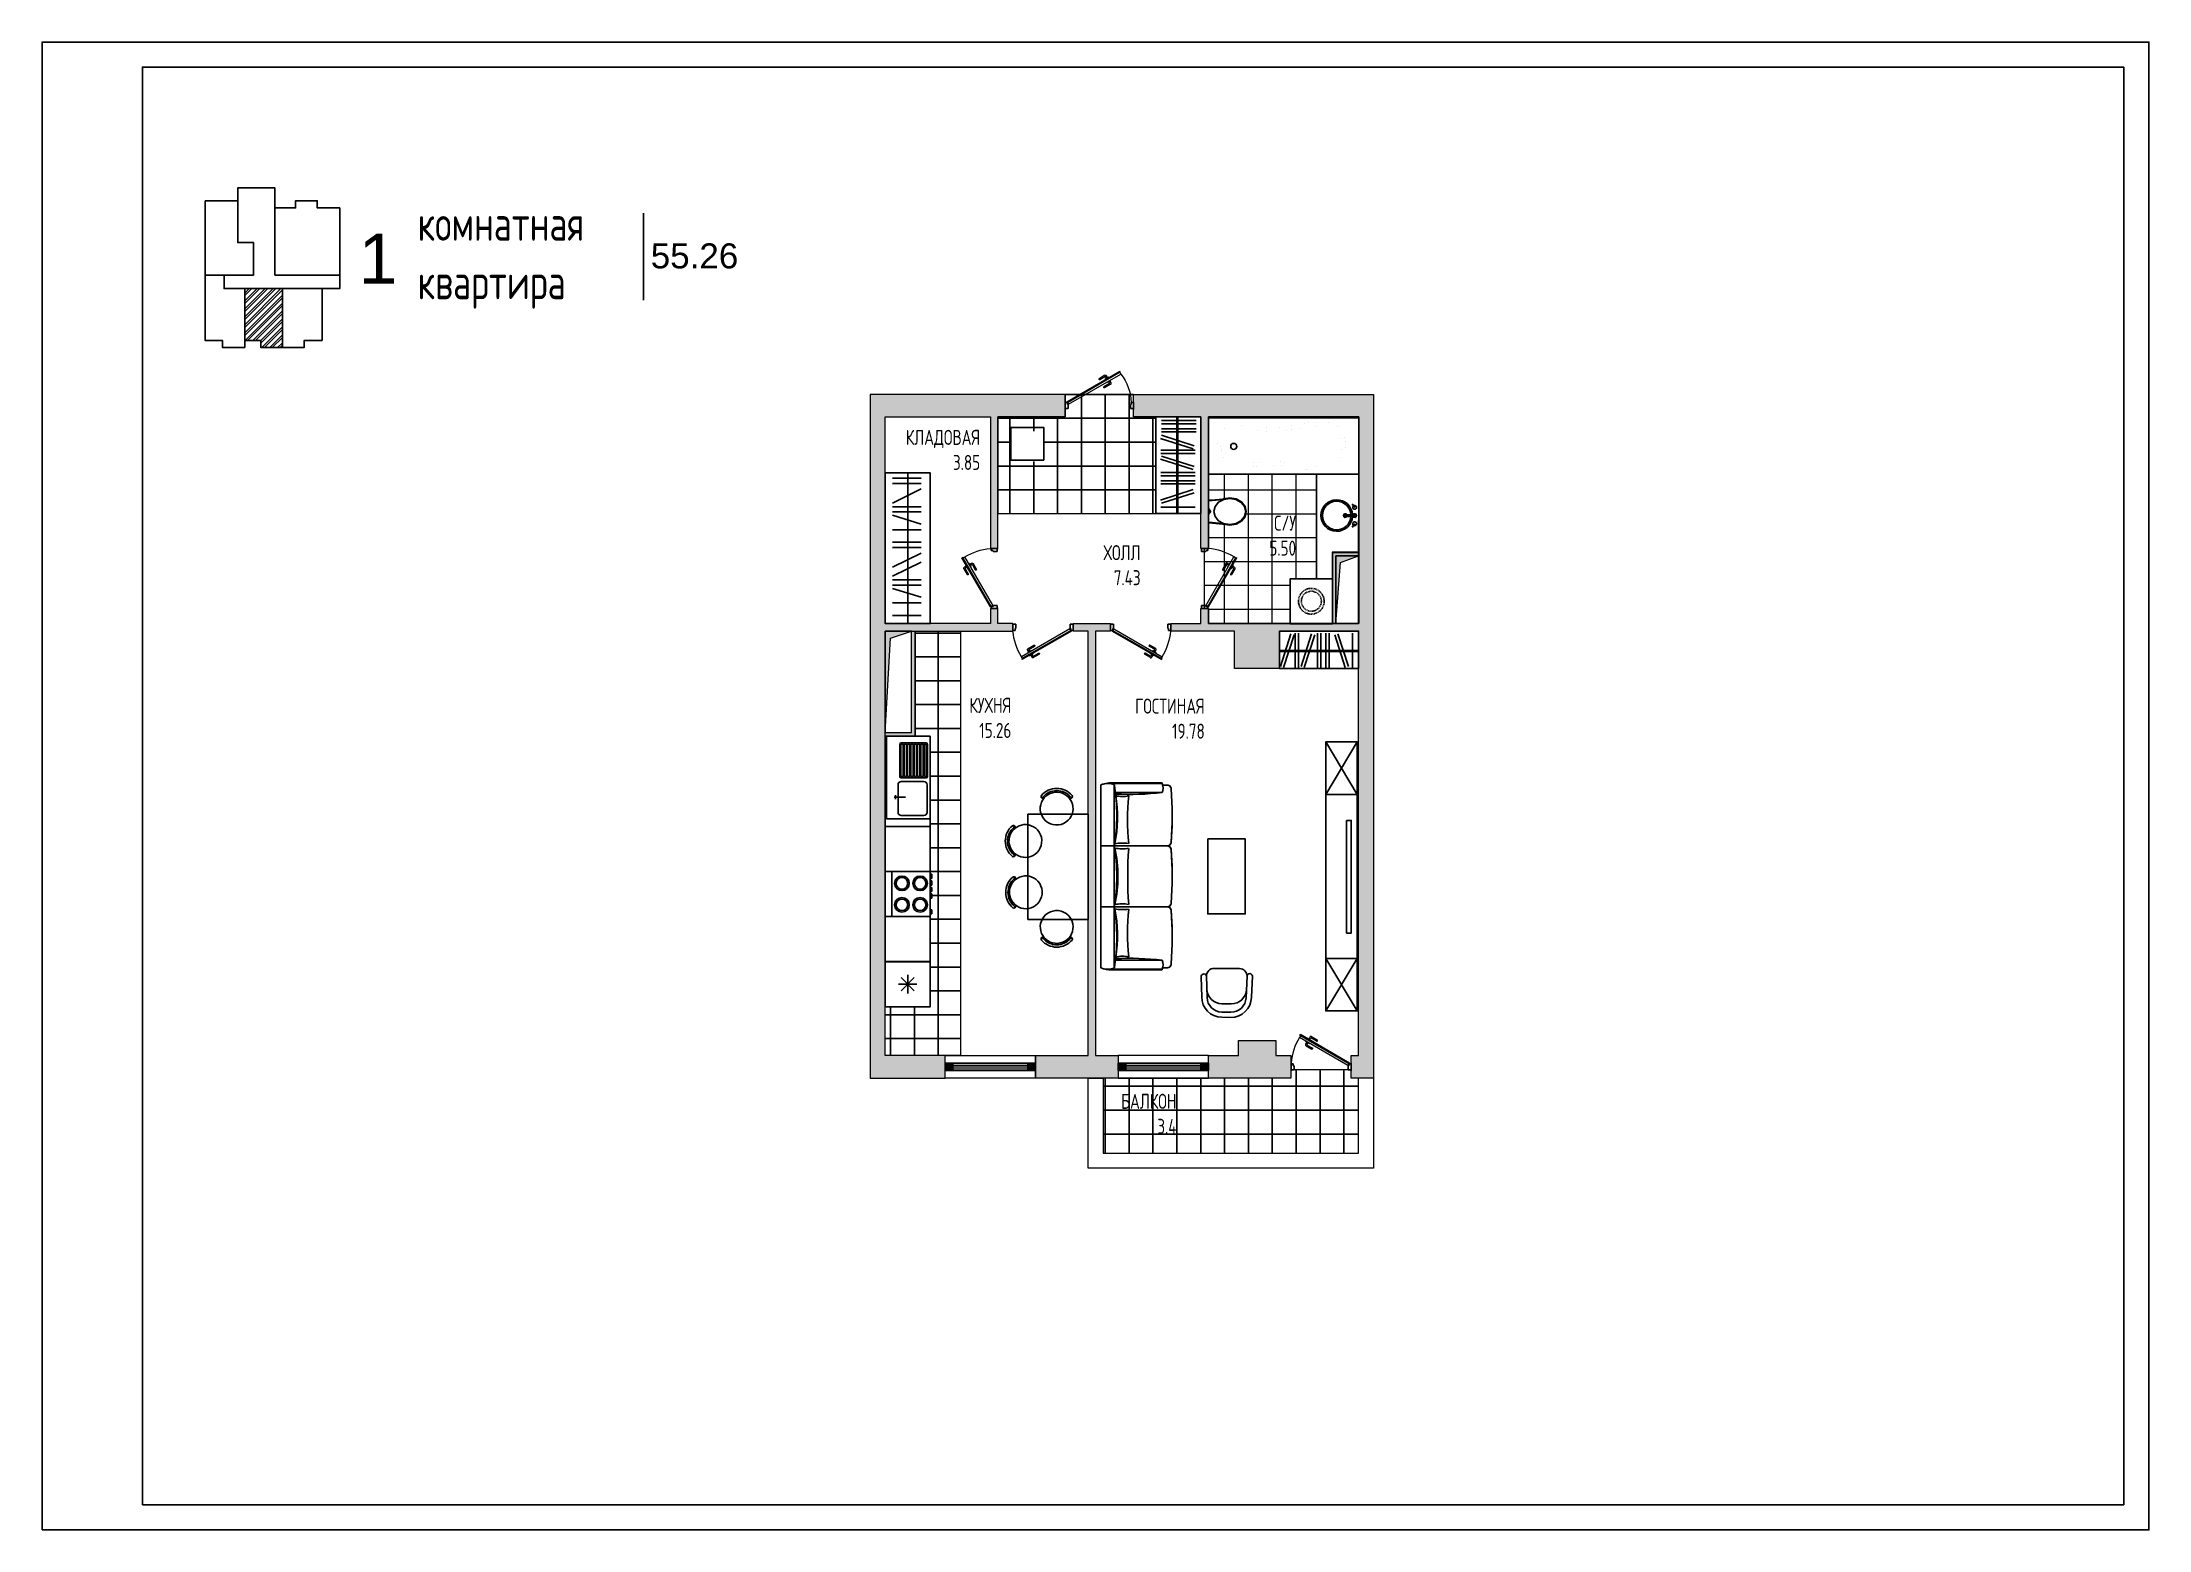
# Model space of a CAD drawing. Header units: millimetres. Extents: x -7516 to 14738, y -3327 to 3625.
# Drawn here: x 4440.5 to 4861, y 3327.8 to 3624.8 of the extents above; entities that cross this region are included whole.
import ezdxf

# ---------------------------------------------------------------- set-up
doc = ezdxf.new("R2010")
doc.units = ezdxf.units.MM
doc.header["$LTSCALE"] = 1.5
doc.linetypes.add('ACAD_ISO02W100', pattern=[15, 12, -3])
for name, color, linetype, lineweight in [('КАНАЛ', 38, 'Continuous', 30), ('новый план', 6, 'Continuous', 30), ('ОКОННЫЕ ПРОЕМЫ', 20, 'Continuous', 30), ('ОКОШКИ', 130, 'Continuous', 30), ('СТЕНЫ', 30, 'Continuous', 30)]:
    doc.layers.add(name, color=color, linetype=linetype, lineweight=lineweight)
for name, color, linetype in [('кафель', 9, 'Continuous'), ('МЕБЕЛЬ ОСНОВ', 7, 'Continuous'), ('Основные тонкие', 7, 'Continuous')]:
    doc.layers.add(name, color=color, linetype=linetype)
doc.styles.add('ARIAL', font='arial.ttf')
doc.styles.add('style1', font='txt.shx', dxfattribs={"width": 0.7, "height": 2.5})
doc.styles.add('СГЕНЕРИР_СТИЛЬ_1', font='txt.shx', dxfattribs={"width": 0.7})
pattern_1 = [(90, (-3010.1856, -1708.126), (-4.7625, 0), []), (180, (-3010.1856, -1708.126), (-3e-16, -4.7625), [])]

msp = doc.modelspace()

# ---------------------------------------------------------------- texts
at = {"layer": 'МЕБЕЛЬ ОСНОВ', "ltscale": 1.5, "attachment_point": 1}
for s, width, gutter_width, insert, char_height, style in [('\\pxqj;комнатная\\Pквартира', 27.9945, 12.5, (4515.42, 3592.12), 7, 'СГЕНЕРИР_СТИЛЬ_1'), ('\\pxqr;1', 15.1598, 12.5, (4496.24, 3586.54), 10, 'ARIAL'), ('\\pxqr;55.26', 15.1598, 12.5, (4564.27, 3584.61), 5, 'ARIAL'), ('\\pxqr;КЛАДОВАЯ\\P3.85', 22.7397, 18.75, (4604.97, 3547.37), 3, 'style1'), ('\\pxqr;С/У\\P5.50', 22.7397, 18.75, (4668.02, 3530.26), 3, 'style1'), ('\\pxqr;ХОЛЛ\\P7.43', 22.7397, 18.75, (4636.99, 3524.36), 3, 'style1'), ('\\pxqr;КУХНЯ\\P15.26', 22.7397, 18.75, (4611.19, 3493.87), 3, 'style1'), ('\\pxqr;ГОСТИНАЯ\\P19.78', 22.7397, 18.75, (4649.8, 3493.72), 3, 'style1'), ('\\pxqr;БАЛКОН\\P3.4', 22.7397, 18.75, (4644.16, 3414.83), 3, 'style1')]:
    msp.add_mtext_dynamic_manual_height_columns(s, width=width, gutter_width=gutter_width, heights=[0], dxfattribs=dict(at, insert=insert, char_height=char_height, style=style))

# ---------------------------------------------------------------- blocks, each defined once
blk = doc.blocks.new('дв.внутренние')
at = {"color": 7}
for p, q in [((3645.72, 2613.18), (3645.72, 2612.68)), ((3645.92, 2613.13), (3645.72, 2613.13)), ((3645.72, 2613.13), (3645.72, 2612.72)), ((3645.72, 2612.72), (3645.87, 2612.72)), ((3645.87, 2612.85), (3645.92, 2612.85)), ((3645.87, 2612.85), (3645.87, 2612.72)), ((3645.92, 2612.85), (3645.92, 2613.13)), ((3649.52, 2612.85), (3649.52, 2613.13)), ((3649.52, 2613.13), (3649.72, 2613.13)), ((3649.57, 2612.85), (3649.52, 2612.85)), ((3649.58, 2612.85), (3649.58, 2612.72)), ((3649.72, 2612.72), (3649.58, 2612.72)), ((3649.72, 2613.18), (3649.72, 2612.68)), ((3649.72, 2613.13), (3649.72, 2612.72))]:
    blk.add_line(p, q, dxfattribs=at)
at = {"color": 7, "lineweight": 9}
for p, q in [((3645.83, 2612.67), (3645.87, 2612.72)), ((3645.87, 2612.72), (3645.94, 2612.83)), ((3645.87, 2612.72), (3649.13, 2610.84)), ((3645.94, 2612.83), (3649.16, 2610.97)), ((3645.83, 2612.67), (3649.1, 2610.78)), ((3648.67, 2611.45), (3648.29, 2611.67)), ((3648.72, 2611.52), (3648.33, 2611.74)), ((3648.48, 2611.37), (3648.49, 2611.39)), ((3648.49, 2611.39), (3648.75, 2611.24)), ((3648.6, 2611.33), (3648.67, 2611.45)), ((3648.67, 2611.29), (3648.75, 2611.42)), ((3648.67, 2611.29), (3648.71, 2611.35)), ((3648.37, 2610.91), (3647.98, 2611.13)), ((3648.4, 2610.98), (3648.02, 2611.2)), ((3648.37, 2611.17), (3648.38, 2611.19)), ((3648.62, 2611.03), (3648.37, 2611.17)), ((3648.47, 2611.1), (3648.4, 2610.98)), ((3648.54, 2611.07), (3648.47, 2610.94)), ((3648.63, 2611.05), (3648.62, 2611.03)), ((3648.75, 2611.24), (3648.73, 2611.22)), ((3649.1, 2610.86), (3649.16, 2610.97)), ((3649.13, 2610.84), (3649.1, 2610.78))]:
    blk.add_line(p, q, dxfattribs=at)
at = {"color": 7}
blk.add_circle((3645.9, 2612.8), 0.0212, dxfattribs=at)
at = {"color": 7, "lineweight": 9}
blk.add_arc((3645.75, 2613.04), 3.99, 328.7313, 354.6558, dxfattribs=at)
for centre, major_axis, start_param, end_param in [((3648.31, 2611.7), (-0.0102, 0.0381), 5.497787, 8.63938), ((3648.68, 2611.45), (-0.0715, -0.0192), 2.356194, 3.926991), ((3648, 2611.17), (-0.0102, 0.0381), 5.497787, 8.63938), ((3648.4, 2610.97), (-0.0192, 0.0715), 2.356194, 3.926991)]:
    blk.add_ellipse(centre, major_axis=major_axis, ratio=1, start_param=start_param, end_param=end_param, dxfattribs=at)
blk = doc.blocks.new('двери наружные')
at = {"color": 0}
for p, q in [((3657.41, 2612.77), (3657.91, 2612.77)), ((3657.46, 2612.57), (3657.46, 2612.77)), ((3657.46, 2612.77), (3657.86, 2612.77)), ((3657.86, 2612.77), (3657.86, 2612.62)), ((3657.73, 2612.57), (3657.46, 2612.57)), ((3657.73, 2612.62), (3657.86, 2612.62)), ((3657.41, 2608.22), (3657.91, 2608.22)), ((3657.73, 2608.42), (3657.46, 2608.42)), ((3657.46, 2608.42), (3657.46, 2608.22)), ((3657.46, 2608.22), (3657.86, 2608.22)), ((3657.73, 2608.37), (3657.86, 2608.37)), ((3657.86, 2608.22), (3657.86, 2608.37))]:
    blk.add_line(p, q, dxfattribs=at)
at = {"color": 0, "lineweight": 9}
for p, q in [((3657.73, 2612.62), (3657.73, 2612.57)), ((3657.75, 2608.44), (3659.76, 2611.92)), ((3657.92, 2608.33), (3659.96, 2611.86)), ((3659.88, 2611.86), (3659.76, 2611.92)), ((3659.07, 2611.22), (3658.85, 2610.84)), ((3659.13, 2611.18), (3658.92, 2610.8)), ((3659.26, 2611.11), (3659.13, 2611.18)), ((3659.3, 2611.18), (3659.17, 2611.25)), ((3659.19, 2611), (3659.34, 2611.25)), ((3659.22, 2610.98), (3659.19, 2611)), ((3659.3, 2611.18), (3659.24, 2611.21)), ((3659.34, 2611.25), (3659.36, 2611.24)), ((3659.6, 2610.91), (3659.38, 2610.53)), ((3659.41, 2610.87), (3659.39, 2610.88)), ((3659.56, 2611.12), (3659.41, 2610.87)), ((3659.68, 2610.87), (3659.45, 2610.49)), ((3659.48, 2610.98), (3659.6, 2610.91)), ((3659.52, 2611.05), (3659.65, 2610.97)), ((3659.54, 2611.14), (3659.56, 2611.12)), ((3657.73, 2608.37), (3657.73, 2608.42)), ((3657.86, 2608.37), (3657.75, 2608.44)), ((3657.92, 2608.33), (3657.86, 2608.37))]:
    blk.add_line(p, q, dxfattribs=at)
at = {"color": 0, "lineweight": 0}
for p, q in [((3657.86, 2608.37), (3659.9, 2611.89)), ((3659.9, 2611.89), (3659.96, 2611.86))]:
    blk.add_line(p, q, dxfattribs=at)
at = {"color": 0}
blk.add_circle((3657.78, 2608.39), 0.0212, dxfattribs=at)
at = {"color": 0, "lineweight": 0}
blk.add_arc((3657.74, 2609.36), 3.26, 51.7107, 87.8927, dxfattribs=at)
at = {"color": 0, "lineweight": 9}
for centre, major_axis, start_param, end_param in [((3658.88, 2610.82), (-0.0381, -0.0102), 5.497787, 8.63938), ((3659.13, 2611.19), (0.0192, -0.0715), 2.356194, 3.926991), ((3659.42, 2610.51), (-0.0381, -0.0102), 5.497787, 8.63938), ((3659.61, 2610.91), (-0.0715, -0.0192), 2.356194, 3.926991)]:
    blk.add_ellipse(centre, major_axis=major_axis, ratio=1, start_param=start_param, end_param=end_param, dxfattribs=at)
blk = doc.blocks.new('рпр')
at = {"layer": 'МЕБЕЛЬ ОСНОВ', "color": 7}
for p, q in [((4888.37, 2986.87), (4888.15, 2984.66)), ((4888.41, 2986.97), (4888.22, 2985.01)), ((4888.65, 2985.63), (4888.27, 2984.94)), ((4888.28, 2985.08), (4888.46, 2986.92)), ((4888.36, 2986.84), (4888.37, 2986.92)), ((4888.37, 2986.92), (4888.41, 2986.97)), ((4888.41, 2986.97), (4888.4, 2986.81)), ((4888.41, 2986.97), (4889.54, 2986.97)), ((4888.41, 2986.97), (4889.54, 2986.97)), ((4888.46, 2986.92), (4888.41, 2986.97)), ((4889.22, 2986.08), (4888.65, 2985.63)), ((4889.88, 2986.24), (4889.22, 2986.08)), ((4889.54, 2986.97), (4890.22, 2986.97)), ((4889.6, 2986.82), (4889.54, 2986.97)), ((4890.16, 2986.82), (4889.6, 2986.82)), ((4889.7, 2986.77), (4889.87, 2986.77)), ((4889.79, 2986.7), (4889.7, 2986.77)), ((4889.87, 2986.77), (4889.73, 2986.77)), ((4889.73, 2986.77), (4890.06, 2986.77)), ((4889.96, 2986.7), (4889.79, 2986.7)), ((4890.55, 2986.07), (4889.88, 2986.24)), ((4890.06, 2986.77), (4889.96, 2986.7)), ((4890.22, 2986.97), (4890.16, 2986.82)), ((4890.22, 2986.97), (4891.33, 2986.97)), ((4891.11, 2985.61), (4890.55, 2986.07)), ((4891.48, 2984.92), (4891.11, 2985.61)), ((4891.33, 2986.97), (4891.28, 2986.92)), ((4891.28, 2986.92), (4891.47, 2985.08)), ((4891.33, 2986.97), (4891.37, 2986.92)), ((4891.37, 2986.57), (4891.33, 2986.97)), ((4891.37, 2986.92), (4891.4, 2986.62)), ((4891.4, 2986.62), (4891.37, 2986.57)), ((4891.37, 2986.57), (4891.37, 2986.57)), ((4888.2, 2984.98), (4888.06, 2984.13)), ((4888.06, 2984.13), (4888.19, 2983.29)), ((4888.27, 2984.94), (4888.13, 2984.13)), ((4888.13, 2984.13), (4888.26, 2983.32)), ((4888.19, 2983.29), (4888.58, 2982.57)), ((4888.24, 2985.04), (4888.2, 2984.98)), ((4888.26, 2983.32), (4888.63, 2982.63)), ((4891.09, 2982.61), (4891.48, 2983.3)), ((4891.14, 2982.55), (4891.54, 2983.26)), ((4891.61, 2984.11), (4891.48, 2984.92)), ((4891.48, 2983.3), (4891.61, 2984.11)), ((4891.55, 2984.95), (4891.51, 2985.03)), ((4891.54, 2983.26), (4891.68, 2984.11)), ((4891.68, 2984.11), (4891.55, 2984.95)), ((4888.58, 2982.57), (4889.17, 2982.09)), ((4888.63, 2982.63), (4889.19, 2982.17)), ((4889.17, 2982.09), (4889.86, 2981.92)), ((4889.19, 2982.17), (4889.86, 2982)), ((4889.86, 2982), (4890.53, 2982.16)), ((4889.86, 2981.92), (4890.55, 2982.08)), ((4890.53, 2982.16), (4891.09, 2982.61)), ((4890.55, 2982.08), (4891.14, 2982.55))]:
    blk.add_line(p, q, dxfattribs=at)
at = {"layer": 'МЕБЕЛЬ ОСНОВ', "color": 7, "ltscale": 1.5}
blk.add_lwpolyline([(4891.51, 2985.03), (4891.37, 2986.57)], dxfattribs=at)
blk = doc.blocks.new('РОРНОО')
for p, q in [((5095.44, 3569.74), (5089.44, 3569.74)), ((5089.44, 3569.74), (5089.44, 3539.74)), ((5095.44, 3569.74), (5089.64, 3569.74)), ((5089.64, 3558.77), (5089.64, 3569.74)), ((5091.38, 3568.67), (5091.38, 3564.41)), ((5091.58, 3568.87), (5094.88, 3568.87)), ((5095.08, 3564.41), (5095.08, 3568.67)), ((5095.44, 3539.74), (5095.44, 3569.74)), ((5095.44, 3558.77), (5095.44, 3569.74)), ((5091.54, 3566.54), (5091.54, 3568.55)), ((5091.54, 3566.54), (5091.54, 3564.53)), ((5091.84, 3566.54), (5091.84, 3568.55)), ((5091.84, 3566.54), (5091.84, 3564.53)), ((5091.98, 3566.54), (5091.98, 3568.55)), ((5091.98, 3566.54), (5091.98, 3564.53)), ((5092.28, 3566.54), (5092.28, 3568.55)), ((5092.28, 3566.54), (5092.28, 3564.53)), ((5092.42, 3566.54), (5092.42, 3568.55)), ((5092.42, 3566.54), (5092.42, 3564.53)), ((5092.72, 3566.54), (5092.72, 3568.55)), ((5092.72, 3566.54), (5092.72, 3564.53)), ((5092.86, 3566.54), (5092.86, 3568.55)), ((5092.86, 3566.54), (5092.86, 3564.53)), ((5093.16, 3566.54), (5093.16, 3568.55)), ((5093.16, 3566.54), (5093.16, 3564.53)), ((5093.3, 3566.54), (5093.3, 3568.55)), ((5093.3, 3566.54), (5093.3, 3564.53)), ((5093.6, 3566.54), (5093.6, 3568.55)), ((5093.6, 3566.54), (5093.6, 3564.53)), ((5093.74, 3566.54), (5093.74, 3568.55)), ((5093.74, 3566.54), (5093.74, 3564.53)), ((5094.04, 3566.54), (5094.04, 3568.55)), ((5094.04, 3566.54), (5094.04, 3564.53)), ((5094.18, 3566.54), (5094.18, 3568.55)), ((5094.18, 3566.54), (5094.18, 3564.53)), ((5094.48, 3566.54), (5094.48, 3568.55)), ((5094.48, 3566.54), (5094.48, 3564.53)), ((5094.62, 3566.54), (5094.62, 3568.55)), ((5094.62, 3566.54), (5094.62, 3564.53)), ((5094.92, 3566.54), (5094.92, 3568.55)), ((5094.92, 3566.54), (5094.92, 3564.53)), ((5091.16, 3563.29), (5091.16, 3559.62)), ((5091.58, 3564.21), (5094.88, 3564.21)), ((5094.61, 3563.72), (5091.59, 3563.72)), ((5095.04, 3559.62), (5095.04, 3563.29)), ((5095.44, 3557.74), (5089.44, 3557.74)), ((5095.44, 3558.77), (5089.64, 3558.77)), ((5091.59, 3559.19), (5094.61, 3559.19)), ((5095.44, 3551.74), (5089.44, 3551.74)), ((5090.32, 3551.74), (5090.32, 3545.74)), ((5090.32, 3551.74), (5095.44, 3551.74)), ((5095.44, 3551.37), (5095.66, 3551.37)), ((5095.44, 3550.8), (5095.66, 3550.8)), ((5095.44, 3550.5), (5095.66, 3550.5)), ((5095.44, 3549.93), (5095.66, 3549.93)), ((5095.44, 3549.63), (5095.66, 3549.63)), ((5095.44, 3549.63), (5095.66, 3549.63)), ((5095.44, 3549.07), (5095.66, 3549.07)), ((5095.44, 3549.07), (5095.66, 3549.07)), ((5095.66, 3551.37), (5095.66, 3550.8)), ((5095.66, 3550.5), (5095.66, 3549.93)), ((5095.66, 3549.63), (5095.66, 3549.07)), ((5095.66, 3549.63), (5095.66, 3549.07)), ((5095.44, 3548.76), (5095.66, 3548.76)), ((5095.44, 3548.2), (5095.66, 3548.2)), ((5095.44, 3546.66), (5095.66, 3546.66)), ((5095.66, 3548.76), (5095.66, 3548.2)), ((5095.66, 3546.66), (5095.66, 3546.1)), ((5095.44, 3545.74), (5089.44, 3545.74)), ((5090.32, 3545.74), (5095.44, 3545.74)), ((5095.44, 3546.1), (5095.66, 3546.1)), ((5095.44, 3539.74), (5089.44, 3539.74))]:
    blk.add_line(p, q)
at = {"ltscale": 0.6}
for p, q in [((5090.62, 3561.64), (5092.14, 3561.64)), ((5090.82, 3561.39), (5090.82, 3561.89))]:
    blk.add_line(p, q, dxfattribs=at)
for centre, radius in [((5091.68, 3550.17), 0.974), ((5091.68, 3550.17), 0.774), ((5094.1, 3550.17), 0.974), ((5094.1, 3550.17), 0.774), ((5091.68, 3547.31), 0.974), ((5091.68, 3547.31), 0.774), ((5094.1, 3547.31), 0.974), ((5094.1, 3547.31), 0.774)]:
    blk.add_circle(centre, radius)
for centre, radius, start, end in [((5091.58, 3568.67), 0.2, 90, 180), ((5091.74, 3568.55), 0.2, 104.4903, 180), ((5091.64, 3568.55), 0.2, 0, 75.5097), ((5092.18, 3568.55), 0.2, 104.4903, 180), ((5092.08, 3568.55), 0.2, 0, 75.5097), ((5092.62, 3568.55), 0.2, 104.4903, 180), ((5092.52, 3568.55), 0.2, 0, 75.5097), ((5093.06, 3568.55), 0.2, 104.4903, 180), ((5092.96, 3568.55), 0.2, 0, 75.5097), ((5093.5, 3568.55), 0.2, 104.4903, 180), ((5093.4, 3568.55), 0.2, 0, 75.5097), ((5093.94, 3568.55), 0.2, 104.4903, 180), ((5093.84, 3568.55), 0.2, 0, 75.5097), ((5094.38, 3568.55), 0.2, 104.4903, 180), ((5094.28, 3568.55), 0.2, 0, 75.5097), ((5094.82, 3568.55), 0.2, 104.4903, 180), ((5094.72, 3568.55), 0.2, 0, 75.5097), ((5094.88, 3568.67), 0.2, 0, 90), ((5091.59, 3563.29), 0.432, 90, 180), ((5091.58, 3564.41), 0.2, 180, 270), ((5091.74, 3564.53), 0.2, 180, 255.5097), ((5091.64, 3564.53), 0.2, 284.4903, 0), ((5092.18, 3564.53), 0.2, 180, 255.5097), ((5092.08, 3564.53), 0.2, 284.4903, 0), ((5092.62, 3564.53), 0.2, 180, 255.5097), ((5092.52, 3564.53), 0.2, 284.4903, 0), ((5093.06, 3564.53), 0.2, 180, 255.5097), ((5092.96, 3564.53), 0.2, 284.4903, 0), ((5093.5, 3564.53), 0.2, 180, 255.5097), ((5093.4, 3564.53), 0.2, 284.4903, 0), ((5093.94, 3564.53), 0.2, 180, 255.5097), ((5093.84, 3564.53), 0.2, 284.4903, 0), ((5094.38, 3564.53), 0.2, 180, 255.5097), ((5094.28, 3564.53), 0.2, 284.4903, 0), ((5094.61, 3563.29), 0.432, 0, 90), ((5094.82, 3564.53), 0.2, 180, 255.5097), ((5094.72, 3564.53), 0.2, 284.4903, 0), ((5094.88, 3564.41), 0.2, 270, 0), ((5091.59, 3559.62), 0.432, 180, 270), ((5094.61, 3559.62), 0.432, 270, 0)]:
    blk.add_arc(centre, radius, start, end)
blk = doc.blocks.new('ОЛЛ')
for p, q in [((5031.3, 3479.65), (5031.62, 3479.42)), ((5031.65, 3479.77), (5031.85, 3479.63)), ((5035.14, 3479.77), (5034.98, 3479.65)), ((5035.44, 3479.62), (5035.17, 3479.42)), ((5027.6, 3475.56), (5027.74, 3475.36)), ((5027.72, 3475.9), (5027.95, 3475.58)), ((5027.6, 3472.06), (5027.71, 3472.23)), ((5027.74, 3471.76), (5027.95, 3472.04)), ((5027.66, 3468.73), (5027.79, 3468.53)), ((5027.78, 3469.08), (5028, 3468.76)), ((5027.66, 3465.24), (5027.77, 3465.4)), ((5027.8, 3464.94), (5028, 3465.21)), ((5031.3, 3460.88), (5031.62, 3461.11)), ((5031.65, 3460.76), (5031.85, 3460.9)), ((5035.14, 3460.76), (5034.98, 3460.87)), ((5035.44, 3460.9), (5035.17, 3461.11))]:
    blk.add_line(p, q)
for points in [[(5031.92, 3476.52, -2.852439), (5034.64, 3476.36, -0.350569), (5031.92, 3476.52)], [(5030.84, 3475.29, 2.852439), (5031, 3472.57, 0.350569), (5030.84, 3475.29)], [(5030.9, 3468.46, 2.852439), (5031.06, 3465.74, 0.350569), (5030.9, 3468.46)], [(5031.92, 3464, 2.852439), (5034.64, 3464.17, 0.350569), (5031.92, 3464)]]:
    blk.add_lwpolyline(points, format="xyb")
for centre, radius, start, end in [((5031.71, 3479.69), 0.409, 152.0558, 185.8808), ((5031.42, 3479.81), 0.2, 234.3481, 319.9064), ((5033.4, 3478.15), 2.68, 40.2729, 139.7271), ((5033.4, 3478.15), 2.38, 40.0936, 139.9064), ((5035.37, 3479.81), 0.2, 220.0936, 291.128), ((5035.29, 3479.75), 0.2, 320.1758, 40.2729), ((5029.22, 3473.81), 2.68, 130.2729, 229.7271), ((5029.22, 3473.81), 2.38, 130.0936, 229.9064), ((5027.67, 3475.5), 0.409, 84.1192, 117.9442), ((5027.55, 3475.79), 0.2, 310.0936, 35.6519), ((5027.61, 3471.92), 0.2, 229.7271, 309.8242), ((5027.55, 3471.83), 0.2, 338.872, 49.9064), ((5029.28, 3466.98), 2.68, 130.2729, 229.7271), ((5029.28, 3466.98), 2.38, 130.0936, 229.9064), ((5027.73, 3468.67), 0.409, 84.1192, 117.9442), ((5027.61, 3468.96), 0.2, 310.0936, 35.6519), ((5027.67, 3465.09), 0.2, 229.7271, 309.8242), ((5027.61, 3465.01), 0.2, 338.872, 49.9064), ((5031.42, 3460.72), 0.2, 40.0936, 125.6519), ((5031.71, 3460.84), 0.409, 174.1192, 207.9442), ((5033.4, 3462.38), 2.68, 220.2729, 319.7271), ((5033.4, 3462.38), 2.38, 220.0936, 319.9064), ((5035.37, 3460.72), 0.2, 68.872, 139.9064), ((5035.29, 3460.77), 0.2, 319.7271, 39.8242)]:
    blk.add_arc(centre, radius, start, end)
at = {"layer": 'МЕБЕЛЬ ОСНОВ', "ltscale": 1.5}
blk.add_lwpolyline([(5037.57, 3477.39), (5029.57, 3477.39), (5029.57, 3463.39), (5037.57, 3463.39)], close=True, dxfattribs=at)
blk = doc.blocks.new('ММ07 950х2490')
for p, q in [((-1222, 827), (-1220, 857)), ((-1220, 857), (-1205, 923)), ((-1214, 131), (-1214, 864)), ((-1214, 851), (-1214, 131)), ((-1205, 923), (-1196, 948)), ((-1196, 948), (-384, 948)), ((-1196, 948), (-384, 948)), ((-384, 948), (-384, 124)), ((-384, 124), (-384, 948)), ((426, 948), (-384, 948)), ((426, 948), (-384, 948)), ((-384, 948), (-384, 124)), ((-384, 124), (-384, 948)), ((1238, 948), (426, 948)), ((1238, 948), (426, 948)), ((426, 948), (426, 124)), ((426, 62), (426, 948)), ((426, 60), (426, 948)), ((426, 124), (426, 948)), ((1246, 923), (1238, 948)), ((1262, 857), (1246, 923)), ((1256, 131), (1256, 864)), ((1256, 851), (1256, 131)), ((1264, 827), (1262, 857)), ((-1224, 131), (-1222, 827)), ((-1224, 802), (-1224, 131)), ((-1196, 768), (-384, 768)), ((-1094, 753), (-1094, 131)), ((426, 768), (-384, 768)), ((1238, 768), (426, 768)), ((1136, 753), (1136, 131)), ((1266, 131), (1264, 827)), ((1266, 802), (1266, 131)), ((-1214, 131), (-1224, 131)), ((-1214, 131), (-1224, 131)), ((-1194, 124), (-1214, 131)), ((-1190, 42), (-1194, 124)), ((-1194, 62), (-1194, 124)), ((-1185, 33), (-1190, 42)), ((-1163, 15), (-1185, 33)), ((-1144, 12), (-1163, 15)), ((-884, 0), (-1144, 12)), ((-653, 0), (-884, 0)), ((-431, 12), (-653, 0)), ((-399, 26), (-431, 12)), ((-388, 42), (-399, 26)), ((-384, 62), (-388, 42)), ((-384, 124), (-384, 62)), ((-384, 62), (-384, 124)), ((-384, 124), (-384, 62)), ((-384, 62), (-384, 124)), ((-384, 62), (-380, 42)), ((-380, 42), (-369, 26)), ((-369, 26), (-338, 12)), ((-338, 12), (-115, 0)), ((-115, 0), (115, 0)), ((115, 0), (376, 12)), ((376, 12), (395, 15)), ((395, 15), (417, 33)), ((417, 33), (422, 42)), ((422, 42), (426, 60)), ((426, 124), (426, 62)), ((426, 62), (426, 124)), ((426, 62), (430, 42)), ((430, 42), (441, 26)), ((441, 26), (472, 12)), ((472, 12), (695, 0)), ((695, 0), (925, 0)), ((925, 0), (1186, 12)), ((1186, 12), (1205, 15)), ((1205, 15), (1227, 33)), ((1227, 33), (1232, 42)), ((1232, 42), (1236, 124)), ((1236, 124), (1256, 131)), ((1236, 62), (1236, 124)), ((1256, 131), (1266, 131)), ((1256, 131), (1266, 131))]:
    blk.add_line(p, q)
for centre, radius, start, end in [((-818, 799), 406, 158.5632, 179.5809), ((-982, 857), 233, 157.205, 202.718), ((860, 799), 406, 0.4193, 21.4364), ((1023, 857), 233, 337.2846, 22.7952), ((-789, 3321), 2586, 260.9423, 279.0128), ((-5041, 566), 3971, 353.706, 2.6744), ((-767, 2387), 1663, 260.0645, 282.2775), ((-1421, 657), 379, 347.7285, 14.0418), ((-734, -2911), 3502, 84.7961, 95.2043), ((144, 660), 567, 169.5898, 188.4269), ((21, 3321), 2586, 260.987, 279.0128), ((21, 2446), 1726, 257.4143, 282.5849), ((-913, 660), 567, 351.5741, 10.4095), ((21, -4516), 5106, 85.8125, 94.1879), ((954, 660), 567, 169.5897, 188.426), ((831, 3321), 2586, 260.9872, 279.0577), ((808, 2387), 1663, 257.7227, 279.9353), ((-103, 660), 567, 351.5743, 10.4103), ((775, -2911), 3502, 84.7959, 95.2043), ((1463, 657), 379, 165.9569, 192.2717), ((5082, 566), 3971, 177.3257, 186.294), ((-1154, 270), 152, 246.7807, 293.2228), ((-1144, 62), 50, 180.0001, 270.0116), ((-789, 4867), 4868, 265.8169, 274.1833), ((-434, 62), 50, 270.0001, 0.0001), ((-334, 62), 50, 180.0001, 270.0116), ((21, 4867), 4868, 265.817, 274.1833), ((376, 62), 50, 270.0001, 0.0116), ((476, 62), 50, 180.0001, 269.9886), ((831, 4867), 4868, 265.8171, 274.1833), ((1196, 270), 152, 246.7807, 293.2194), ((1186, 62), 50, 270.0001, 0.0116)]:
    blk.add_arc(centre, radius, start, end)
blk = doc.blocks.new('нгг')
for p, q in [((5062.88, 3638.96), (5064.08, 3638.96)), ((5060.18, 3636.26), (5060.06, 3633.46)), ((5060.88, 3636.34), (5060.78, 3633.46)), ((5062.84, 3637.16), (5064.11, 3637.16)), ((5062.88, 3638.26), (5064.08, 3638.26)), ((5066.07, 3636.34), (5066.18, 3633.46)), ((5066.78, 3636.26), (5066.89, 3633.63)), ((5061.78, 3632.46), (5065.18, 3632.46))]:
    blk.add_line(p, q)
for centre, radius, start, end in [((5062.88, 3636.26), 2.7, 90, 180), ((5064.08, 3636.26), 2.7, 0, 90), ((5062.84, 3635.16), 2, 90, 177.9546), ((5062.88, 3636.26), 2, 90, 177.9546), ((5064.08, 3636.26), 2, 2.0454, 90), ((5064.11, 3635.16), 2, 2.0454, 90), ((5060.42, 3633.47), 0.36, 180.9704, 359.4139), ((5061.78, 3633.46), 1, 180, 270), ((5065.18, 3633.46), 1, 270, 0), ((5066.53, 3633.58), 0.367, 198.1122, 8.28)]:
    blk.add_arc(centre, radius, start, end)

# ---------------------------------------------------------------- hatches: boundary and pattern name
at = {"layer": 'КАНАЛ', "ltscale": 1.5, "true_color": 0x939598}
h = msp.add_hatch(color=252, dxfattribs=at)
h.dxf.hatch_style = 1
h.paths.add_polyline_path([(4698.73, 3522.21), (4703.23, 3522.21), (4703.23, 3522.96), (4698, 3522.96), (4698, 3508.71), (4698.73, 3508.71)])
at = {"layer": 'КАНАЛ', "ltscale": 1.5, "true_color": 0x000000}
h = msp.add_hatch(color=18, dxfattribs=at)
h.dxf.hatch_style = 1
h.paths.add_polyline_path([(4699.61, 3520.87), (4703.23, 3522.21), (4698.73, 3522.21), (4698.73, 3508.71)])
at = {"layer": 'КАНАЛ', "ltscale": 1.5, "true_color": 0x939598}
h = msp.add_hatch(color=252, dxfattribs=at)
h.dxf.hatch_style = 1
h.paths.add_polyline_path([(4614.75, 3507.21), (4614, 3507.21), (4614, 3486.96), (4608.75, 3486.96), (4608.75, 3486.21), (4614.75, 3486.21)])
at = {"layer": 'КАНАЛ', "ltscale": 1.5, "true_color": 0x000000}
h = msp.add_hatch(color=18, dxfattribs=at)
h.dxf.hatch_style = 1
h.paths.add_polyline_path([(4614, 3507.21), (4608.75, 3507.21), (4608.75, 3486.96), (4609.84, 3505.77)])
at = {"layer": 'кафель', "lineweight": 0, "ltscale": 1.5, "true_color": 0x939598}
h = msp.add_hatch(dxfattribs=at)
h.set_pattern_fill('ANSI37', color=252, scale=1.5, angle=45)
h.set_pattern_definition(pattern_1)
h.paths.add_polyline_path([(4680.58, 3530.02), (4679.86, 3529.14), (4678.78, 3528.56), (4677.51, 3528.36), (4676.72, 3528.49), (4673.43, 3528.81), (4673.25, 3528.83), (4673.25, 3523.71), (4672.5, 3523.71), (4672.5, 3511.71), (4673.25, 3511.71), (4673.25, 3508.71), (4689.61, 3508.71), (4689.61, 3517.66), (4694.86, 3517.66), (4694.86, 3538.51), (4673.25, 3538.51), (4673.25, 3533.32), (4673.79, 3533.38), (4673.86, 3533.32), (4676.17, 3533.53), (4676.29, 3533.59), (4677.55, 3533.79), (4678.82, 3533.58), (4679.89, 3532.98), (4680.6, 3532.1), (4680.84, 3531.06)])
at = {"layer": 'МЕБЕЛЬ ОСНОВ', "ltscale": 1.5, "true_color": 0x636466}
h = msp.add_hatch(dxfattribs=at)
h.set_pattern_fill('ANSI32', color=251, scale=0.117607)
h.set_pattern_definition([(45, (-601.1386, 43.5722), (-0.79210748, 0.79210748), []), (45, (-600.6106, 43.5722), (-0.79210748, 0.79210748), [])])
h.paths.add_polyline_path([(4488.44, 3575.58), (4480.93, 3575.58), (4480.93, 3565.23), (4484.11, 3565.23), (4484.11, 3563.82), (4488.44, 3563.82)])
at = {"layer": 'МЕБЕЛЬ ОСНОВ', "ltscale": 1.5, "true_color": 0x939598}
h = msp.add_hatch(dxfattribs=at)
h.set_pattern_fill('ANSI37', color=252, scale=1.5, angle=45)
h.set_pattern_definition(pattern_1)
h.paths.add_polyline_path([(4662.75, 3549.95), (4658.33, 3549.95), (4658.33, 3554.46), (4644.68, 3554.46), (4644.68, 3549.96), (4631.25, 3549.96), (4631.25, 3530.68), (4662.75, 3530.68)])
h.paths.add_polyline_path([(4633.87, 3544.07, -1), (4640.42, 3544.07, -1)], flags=16)
h.paths.add_polyline_path([(4645.12, 3552.43), (4645.12, 3552.83), (4645.24, 3552.62, -1.303225), (4645.12, 3552.58)], flags=16)
h = msp.add_hatch(dxfattribs=at)
h.set_pattern_fill('ANSI37', color=252, scale=1.5, angle=45)
h.set_pattern_definition(pattern_1)
h.paths.add_polyline_path([(4623.75, 3507.21), (4614.75, 3507.21), (4614.75, 3486.21), (4617.75, 3486.21), (4617.75, 3458.65), (4618.08, 3458.65), (4618.08, 3457.8), (4617.75, 3457.8), (4617.75, 3457.34), (4618.08, 3457.34), (4618.08, 3456.5), (4617.75, 3456.5), (4617.75, 3456.04), (4618.08, 3456.04), (4618.08, 3455.19), (4617.75, 3455.19), (4617.75, 3454.74), (4618.08, 3454.74), (4618.08, 3453.89), (4617.75, 3453.89), (4617.75, 3451.59), (4618.08, 3451.59), (4618.08, 3450.74), (4617.75, 3450.74), (4617.75, 3432.21), (4608.75, 3432.21), (4608.75, 3422.46), (4623.75, 3422.46)])
at = {"layer": 'МЕБЕЛЬ ОСНОВ', "ltscale": 1.5, "true_color": 0x636466}
h = msp.add_hatch(color=251, dxfattribs=at)
h.dxf.hatch_style = 1
h.paths.add_polyline_path([(4622.25, 3420.95), (4620.75, 3420.95), (4620.75, 3419.46), (4622.25, 3419.46)])
h = msp.add_hatch(color=251, dxfattribs=at)
h.dxf.hatch_style = 1
h.paths.add_polyline_path([(4638.75, 3420.95), (4637.25, 3420.95), (4637.25, 3419.46), (4638.75, 3419.46)])
at = {"layer": 'МЕБЕЛЬ ОСНОВ', "ltscale": 1.5, "true_color": 0x939598}
h = msp.add_hatch(dxfattribs=at)
h.set_pattern_fill('ANSI37', color=252, scale=1.5, angle=45)
h.set_pattern_definition(pattern_1)
h.paths.add_polyline_path([(4703.25, 3402.96), (4703.25, 3417.96), (4701.75, 3417.96), (4701.75, 3419.61), (4689.75, 3419.61), (4689.75, 3417.96), (4652.25, 3417.96), (4652.25, 3402.96)])
at = {"layer": 'МЕБЕЛЬ ОСНОВ', "ltscale": 1.5, "true_color": 0x636466}
h = msp.add_hatch(color=251, dxfattribs=at)
h.dxf.hatch_style = 1
h.paths.add_polyline_path([(4656.75, 3420.95), (4655.25, 3420.95), (4655.25, 3419.46), (4656.75, 3419.46)])
h = msp.add_hatch(color=251, dxfattribs=at)
h.dxf.hatch_style = 1
h.paths.add_polyline_path([(4671.75, 3420.95), (4671.75, 3419.46), (4673.25, 3419.46), (4673.25, 3420.95)])
at = {"layer": 'ОКОННЫЕ ПРОЕМЫ', "lineweight": 20, "ltscale": 1.5, "true_color": 0x939598}
h = msp.add_hatch(color=252, dxfattribs=at)
h.dxf.hatch_style = 1
h.paths.add_polyline_path([(4706.25, 3554.46), (4658.33, 3554.46), (4658.33, 3549.95), (4671.75, 3549.95), (4671.75, 3523.71), (4673.25, 3523.71), (4673.25, 3549.96), (4703.26, 3549.95), (4703.25, 3508.71), (4673.25, 3508.71), (4673.25, 3511.71), (4671.75, 3511.71), (4671.75, 3508.71), (4665.75, 3508.71), (4665.75, 3507.21), (4678.5, 3507.21), (4678.5, 3499.71), (4687.47, 3499.71), (4687.47, 3507.21), (4703.25, 3507.21), (4703.25, 3422.46), (4701.75, 3422.46), (4701.75, 3417.96), (4706.25, 3417.96)])
h.paths.add_polyline_path([(4689.75, 3422.46), (4686.75, 3422.46), (4686.75, 3425.46), (4679.25, 3425.46), (4679.25, 3422.46), (4673.25, 3422.46), (4673.25, 3417.96), (4689.75, 3417.96)])
h.paths.add_polyline_path([(4655.25, 3422.46), (4650.75, 3422.46), (4650.75, 3507.21), (4653.75, 3507.21), (4653.75, 3508.71), (4646.25, 3508.71), (4646.25, 3507.21), (4649.25, 3507.21), (4649.25, 3422.46), (4638.75, 3422.46), (4638.75, 3417.96), (4649.25, 3417.96), (4652.25, 3417.96), (4655.25, 3417.96)])
h.paths.add_polyline_path([(4620.75, 3422.46), (4608.75, 3422.46), (4608.75, 3507.21), (4634.25, 3507.21), (4634.25, 3508.71), (4631.25, 3508.71), (4631.25, 3511.71), (4629.75, 3511.71), (4629.75, 3508.71), (4608.75, 3508.71), (4608.75, 3549.96), (4629.75, 3549.96), (4629.75, 3523.71), (4631.25, 3523.71), (4631.25, 3549.96), (4644.68, 3549.96), (4644.68, 3554.46), (4605.75, 3554.46), (4605.75, 3417.96), (4620.75, 3417.96)])

# ---------------------------------------------------------------- linework, layer by layer
for p, q in [((4663.93, 3549.25), (4670.79, 3549.25)), ((4666.96, 3549.95), (4666.96, 3530.68)), ((4667.15, 3530.68), (4667.15, 3549.95)), ((4663.7, 3545.66), (4670.23, 3543.58)), ((4663.9, 3546.29), (4670.43, 3544.21)), ((4663.93, 3548.58), (4670.79, 3548.58)), ((4663.93, 3547.61), (4670.79, 3547.61)), ((4663.93, 3546.95), (4670.79, 3546.95)), ((4663.7, 3541.52), (4670.23, 3539.44)), ((4663.74, 3543.32), (4670.59, 3543.32)), ((4663.74, 3542.65), (4670.59, 3542.65)), ((4663.9, 3542.15), (4670.43, 3540.07)), ((4610.23, 3537.74), (4615.92, 3537.74)), ((4610.23, 3536.7), (4615.92, 3536.7)), ((4613.25, 3538.78), (4613.25, 3508.71)), ((4663.74, 3538.87), (4670.59, 3538.87)), ((4663.74, 3538.2), (4670.59, 3538.2)), ((4663.74, 3537.23), (4670.59, 3537.23)), ((4663.74, 3536.57), (4670.59, 3536.57)), ((4610.23, 3532.75), (4615.92, 3535.58)), ((4663.7, 3533.35), (4670.23, 3535.44)), ((4663.9, 3532.72), (4670.43, 3534.8)), ((4610.23, 3532.04), (4615.92, 3532.04)), ((4610.23, 3531), (4615.92, 3531)), ((4610.23, 3530.34), (4615.92, 3528.56)), ((4663.74, 3531.92), (4670.59, 3531.92)), ((4663.74, 3530.68), (4670.59, 3530.68)), ((4610.23, 3527.44), (4615.92, 3527.44)), ((4610.23, 3524.94), (4615.92, 3524.94)), ((4610.23, 3523.9), (4615.92, 3523.9)), ((4610.23, 3519.95), (4615.92, 3522.78)), ((4610.23, 3518.15), (4615.92, 3520.98)), ((4610.23, 3517.43), (4615.92, 3517.43)), ((4610.23, 3516.4), (4615.92, 3516.4)), ((4610.23, 3515.73), (4615.92, 3513.95)), ((4610.23, 3512.83), (4615.92, 3512.83)), ((4610.23, 3510.34), (4615.92, 3510.34)), ((4703.25, 3503.36), (4687.47, 3503.36)), ((4687.47, 3503.16), (4703.25, 3503.16)), ((4687.63, 3500.11), (4689.72, 3506.64)), ((4688.27, 3499.91), (4690.35, 3506.43)), ((4690.61, 3499.95), (4690.61, 3506.8)), ((4691.27, 3499.95), (4691.27, 3506.8)), ((4691.77, 3500.11), (4693.85, 3506.64)), ((4692.4, 3499.91), (4694.49, 3506.43)), ((4695.06, 3499.95), (4695.06, 3506.8)), ((4695.72, 3499.95), (4695.72, 3506.8)), ((4696.69, 3499.95), (4696.69, 3506.8)), ((4697.36, 3499.95), (4697.36, 3506.8)), ((4700.57, 3499.91), (4698.49, 3506.43)), ((4701.2, 3500.11), (4699.12, 3506.64)), ((4702.01, 3499.95), (4702.01, 3506.8)), ((4611.4, 3436.71), (4615.1, 3436.71)), ((4611.94, 3435.4), (4614.56, 3438.02)), ((4614.56, 3435.4), (4611.94, 3438.02)), ((4613.25, 3438.56), (4613.25, 3434.86))]:
    msp.add_line(p, q)
at = {"color": 252, "lineweight": 0, "true_color": 0x939598}
for p, q in [((4620.75, 3420.96), (4638.75, 3420.96)), ((4620.75, 3419.46), (4638.75, 3419.46)), ((4622.25, 3420.58), (4637.25, 3420.58)), ((4622.25, 3420.2), (4637.25, 3420.2)), ((4622.25, 3419.83), (4637.25, 3419.83)), ((4655.25, 3420.96), (4673.25, 3420.96)), ((4655.25, 3419.46), (4673.25, 3419.46)), ((4656.75, 3420.58), (4671.75, 3420.58)), ((4656.75, 3420.2), (4671.75, 3420.2)), ((4656.75, 3419.83), (4671.75, 3419.83))]:
    msp.add_line(p, q, dxfattribs=at)
at = {"color": 18, "true_color": 0x000000}
msp.add_lwpolyline([(4440.48, 3327.78), (4860.98, 3327.78), (4860.98, 3624.78), (4440.48, 3624.78)], close=True, dxfattribs=at)
for points in [[(4662.75, 3530.68), (4662.75, 3549.95), (4671.75, 3549.95), (4671.75, 3530.68)], [(4703.25, 3499.71), (4687.47, 3499.71), (4687.47, 3507.21), (4703.25, 3507.21)], [(4608.75, 3441.21), (4608.75, 3432.21), (4617.75, 3432.21), (4617.75, 3441.21)]]:
    msp.add_lwpolyline(points, close=True)
at = {"color": 252, "lineweight": 0, "true_color": 0x939598}
for points in [[(4622.25, 3419.46), (4620.75, 3419.46), (4620.75, 3420.96), (4622.25, 3420.96)], [(4638.75, 3419.46), (4637.25, 3419.46), (4637.25, 3420.96), (4638.75, 3420.96)], [(4656.75, 3419.46), (4655.25, 3419.46), (4655.25, 3420.96), (4656.75, 3420.96)], [(4673.25, 3419.46), (4671.75, 3419.46), (4671.75, 3420.96), (4673.25, 3420.96)]]:
    msp.add_lwpolyline(points, close=True, dxfattribs=at)
at = {"layer": 'КАНАЛ', "color": 252, "lineweight": 20, "ltscale": 1.5, "true_color": 0x939598}
for points in [[(4703.23, 3522.21), (4703.23, 3522.96), (4697.98, 3522.96), (4697.98, 3508.71), (4698.73, 3508.71), (4698.73, 3522.21), (4703.23, 3522.21)], [(4614, 3507.21), (4614.75, 3507.21), (4614.75, 3486.21), (4608.75, 3486.21), (4608.75, 3486.96), (4614, 3486.96), (4614, 3507.21)]]:
    msp.add_lwpolyline(points, dxfattribs=at)
at = {"layer": 'КАНАЛ', "color": 18, "lineweight": 20, "ltscale": 1.5, "true_color": 0x000000}
for points in [[(4703.23, 3522.21), (4698.73, 3522.21), (4698.73, 3508.71), (4699.61, 3520.87), (4703.23, 3522.21)], [(4614, 3507.21), (4608.75, 3507.21), (4608.75, 3486.96), (4609.84, 3505.77), (4614, 3507.21)]]:
    msp.add_lwpolyline(points, dxfattribs=at)
at = {"layer": 'кафель', "color": 252, "lineweight": 0, "ltscale": 1.5, "true_color": 0x939598}
msp.add_lwpolyline([(4658.33, 3554.46), (4644.68, 3554.46), (4644.68, 3549.96), (4631.25, 3549.96), (4631.25, 3530.68), (4671.75, 3530.68), (4671.75, 3549.95), (4658.33, 3549.95), (4658.33, 3554.46)], dxfattribs=at)
at = {"layer": 'кафель', "color": 252, "lineweight": 20, "ltscale": 1.5, "true_color": 0x939598}
for points in [[(4672.5, 3511.71), (4672.5, 3523.71), (4673.25, 3523.71), (4673.25, 3549.96), (4703.26, 3549.95), (4703.26, 3508.71), (4673.25, 3508.71), (4673.25, 3511.71), (4672.5, 3511.71)], [(4652.25, 3417.96), (4652.25, 3402.96), (4703.25, 3402.96), (4703.25, 3417.96), (4701.75, 3417.96), (4701.75, 3419.61), (4689.75, 3419.61), (4689.75, 3417.96), (4652.25, 3417.96)]]:
    msp.add_lwpolyline(points, dxfattribs=at)
at = {"layer": 'кафель', "color": 252, "lineweight": 0, "ltscale": 1.5, "true_color": 0x939598}
msp.add_lwpolyline([(4614.75, 3507.21), (4623.75, 3507.21), (4623.75, 3422.46), (4608.75, 3422.46), (4608.75, 3432.21), (4617.75, 3432.21), (4617.75, 3486.21), (4614.75, 3486.21)], close=True, dxfattribs=at)
at = {"layer": 'МЕБЕЛЬ ОСНОВ', "ltscale": 1.5}
for points in [[(4472.99, 3593.1), (4472.99, 3565.23), (4476.46, 3565.23), (4476.46, 3563.82), (4480.93, 3563.82), (4480.93, 3565.23), (4484.11, 3565.23), (4484.11, 3563.82), (4492.81, 3563.82), (4492.81, 3565.23), (4496.34, 3565.23), (4496.34, 3575.58), (4499.87, 3575.58), (4499.87, 3591.69), (4495.4, 3591.69), (4495.4, 3593.1), (4491.05, 3593.1), (4491.05, 3591.69), (4486.93, 3591.69), (4486.93, 3595.69), (4479.52, 3595.69), (4479.52, 3593.1), (4472.99, 3593.1)], [(4479.52, 3593.1), (4479.52, 3584.75), (4482.7, 3584.75), (4482.7, 3578.28), (4472.99, 3578.28)], [(4486.93, 3591.69), (4486.93, 3578.28), (4499.87, 3578.28)], [(4560.49, 3590.62), (4560.49, 3573.27)], [(4476.79, 3578.28), (4476.79, 3575.58), (4480.93, 3575.58), (4480.93, 3565.23)], [(4480.93, 3575.58), (4488.44, 3575.58), (4488.44, 3563.82)], [(4496.34, 3575.58), (4488.46, 3575.58)], [(4662.75, 3549.95), (4671.75, 3549.95)], [(4696.67, 3474.59), (4702.97, 3485.09)], [(4696.67, 3485.09), (4702.97, 3474.59)], [(4698.33, 3474.59), (4696.67, 3474.59), (4696.67, 3485.09), (4702.97, 3485.09), (4702.97, 3474.59), (4698.33, 3474.59)], [(4700.86, 3469.4), (4701.76, 3469.4), (4701.76, 3446.9), (4700.86, 3446.9), (4700.86, 3469.4)], [(4696.67, 3431.37), (4702.97, 3441.87)], [(4698.33, 3431.37), (4696.67, 3431.37), (4696.67, 3441.87), (4702.97, 3441.87), (4702.97, 3431.37), (4698.33, 3431.37)], [(4696.67, 3441.87), (4702.97, 3431.37)]]:
    msp.add_lwpolyline(points, dxfattribs=at)
for points in [[(4673.25, 3549.76), (4703.26, 3549.75), (4703.26, 3538.51), (4673.25, 3538.51)], [(4640.4, 3541.31), (4633.86, 3541.31), (4633.86, 3547.86), (4640.4, 3547.86)], [(4608.75, 3538.78), (4617.75, 3538.78), (4617.75, 3508.71), (4608.75, 3508.71)], [(4698.01, 3508.66), (4689.61, 3508.66), (4689.61, 3517.66), (4698.01, 3517.66)], [(4696.67, 3441.87), (4702.97, 3441.87), (4702.97, 3474.59), (4696.67, 3474.59)]]:
    msp.add_lwpolyline(points, close=True, dxfattribs=at)
at = {"layer": 'МЕБЕЛЬ ОСНОВ', "ltscale": 600, "const_width": 0.00159}
for points in [[(4674.95, 3544.1), (4674.99, 3544.59), (4675.16, 3545.57), (4675.39, 3546.34), (4675.68, 3546.92), (4676.04, 3547.36), (4676.44, 3547.67), (4676.86, 3547.88), (4677.29, 3548.03), (4677.74, 3548.15), (4678.21, 3548.24), (4678.71, 3548.29), (4679.24, 3548.32), (4679.79, 3548.32), (4680.38, 3548.29), (4681, 3548.25), (4681.66, 3548.19), (4682.35, 3548.12), (4683.07, 3548.05), (4683.82, 3547.98), (4684.59, 3547.93), (4685.38, 3547.89), (4686.19, 3547.87), (4687.02, 3547.89), (4687.85, 3547.94), (4688.7, 3548.03), (4689.54, 3548.14), (4690.36, 3548.27), (4691.16, 3548.4), (4691.93, 3548.54), (4692.65, 3548.67), (4693.32, 3548.78), (4693.95, 3548.88), (4695.49, 3548.93), (4695.99, 3548.96), (4696.48, 3548.96), (4696.95, 3548.92), (4697.41, 3548.82), (4697.86, 3548.68), (4698.31, 3548.47), (4698.77, 3548.19), (4699.24, 3547.81), (4699.68, 3547.29), (4700.07, 3546.62), (4700.4, 3545.75), (4700.65, 3544.67), (4700.72, 3544), (4700.65, 3543.42), (4700.4, 3542.34), (4700.07, 3541.48), (4699.68, 3540.8), (4699.24, 3540.28), (4698.77, 3539.9), (4698.31, 3539.62), (4697.86, 3539.41), (4697.41, 3539.27), (4696.95, 3539.17), (4696.48, 3539.13), (4695.99, 3539.13), (4695.48, 3539.16), (4693.94, 3539.25), (4693.32, 3539.35), (4692.65, 3539.46), (4691.93, 3539.59), (4691.16, 3539.73), (4690.36, 3539.87), (4689.54, 3539.99), (4688.7, 3540.1), (4687.85, 3540.19), (4687.02, 3540.24), (4686.19, 3540.26), (4685.38, 3540.24), (4684.59, 3540.2), (4683.82, 3540.15), (4683.07, 3540.08), (4682.35, 3540.01), (4681.66, 3539.94), (4681, 3539.88), (4680.38, 3539.84), (4679.79, 3539.81), (4679.24, 3539.82), (4678.71, 3539.84), (4678.21, 3539.89), (4677.74, 3539.98), (4677.29, 3540.1), (4676.86, 3540.25), (4676.44, 3540.46), (4676.04, 3540.77), (4675.68, 3541.21), (4675.39, 3541.8), (4675.16, 3542.56), (4674.99, 3543.54)], [(4675.74, 3544.03), (4675.78, 3544.49), (4675.93, 3545.39), (4676.13, 3546.04), (4676.35, 3546.49), (4676.6, 3546.79), (4676.87, 3546.99), (4677.18, 3547.15), (4677.53, 3547.28), (4677.91, 3547.38), (4678.32, 3547.45), (4678.77, 3547.5), (4679.26, 3547.52), (4679.78, 3547.52), (4680.34, 3547.5), (4680.94, 3547.46), (4681.59, 3547.4), (4682.27, 3547.33), (4683, 3547.26), (4683.76, 3547.19), (4684.54, 3547.13), (4685.36, 3547.09), (4686.2, 3547.08), (4687.05, 3547.1), (4687.92, 3547.15), (4688.79, 3547.24), (4689.65, 3547.35), (4690.49, 3547.48), (4691.3, 3547.62), (4692.07, 3547.76), (4692.79, 3547.88), (4693.45, 3548), (4694.02, 3548.09), (4695.53, 3548.13), (4696.02, 3548.17), (4696.44, 3548.17), (4696.83, 3548.13), (4697.2, 3548.05), (4697.57, 3547.94), (4697.94, 3547.77), (4698.31, 3547.54), (4698.68, 3547.24), (4699.03, 3546.83), (4699.35, 3546.27), (4699.64, 3545.52), (4699.87, 3544.53), (4699.93, 3544), (4699.87, 3543.56), (4699.64, 3542.57), (4699.35, 3541.82), (4699.03, 3541.26), (4698.68, 3540.85), (4698.31, 3540.55), (4697.94, 3540.32), (4697.57, 3540.15), (4697.2, 3540.04), (4696.83, 3539.96), (4696.44, 3539.92), (4696.02, 3539.92), (4695.53, 3539.96), (4694.03, 3540.04), (4693.45, 3540.13), (4692.79, 3540.25), (4692.07, 3540.38), (4691.3, 3540.51), (4690.49, 3540.65), (4689.65, 3540.78), (4688.79, 3540.89), (4687.92, 3540.98), (4687.05, 3541.03), (4686.2, 3541.05), (4685.36, 3541.04), (4684.54, 3541), (4683.76, 3540.94), (4683, 3540.87), (4682.27, 3540.8), (4681.59, 3540.73), (4680.94, 3540.67), (4680.34, 3540.63), (4679.78, 3540.61), (4679.26, 3540.61), (4678.77, 3540.63), (4678.32, 3540.68), (4677.91, 3540.75), (4677.53, 3540.85), (4677.18, 3540.98), (4676.87, 3541.14), (4676.6, 3541.34), (4676.35, 3541.64), (4676.13, 3542.09), (4675.93, 3542.74), (4675.78, 3543.64)]]:
    msp.add_lwpolyline(points, close=True, dxfattribs=at)
at = {"layer": 'МЕБЕЛЬ ОСНОВ', "ltscale": 5}
msp.add_lwpolyline([(4703.26, 3522.91), (4703.26, 3538.51), (4694.86, 3538.51), (4694.86, 3517.66), (4698.01, 3517.66), (4698.01, 3522.91)], close=True, dxfattribs=at)
for points in [[(4702.45, 3530.43), (4700.56, 3530.43)], [(4700.56, 3530.08), (4702.45, 3530.08)]]:
    msp.add_lwpolyline(points, dxfattribs=at)
at = {"layer": 'МЕБЕЛЬ ОСНОВ'}
msp.add_lwpolyline([(4673.13, 3465.73), (4673.13, 3450.73), (4680.63, 3450.73), (4680.63, 3465.73)], close=True, dxfattribs=at)
at = {"layer": 'МЕБЕЛЬ ОСНОВ', "ltscale": 600}
msp.add_circle((4678.33, 3544.07), 0.615, dxfattribs=at)
at = {"layer": 'МЕБЕЛЬ ОСНОВ', "linetype": 'ACAD_ISO02W100', "ltscale": 0.01}
for radius in [2.57, 2]:
    msp.add_circle((4693.81, 3513.16), radius, dxfattribs=at)
at = {"layer": 'МЕБЕЛЬ ОСНОВ', "ltscale": 5}
for centre, radius, start, end in [((4698.88, 3530.27), 3.15, 3.0289, 356.606), ((4698.88, 3530.27), 2.85, 3.3481, 356.2482), ((4703.3, 3533.02), 1.39, 199.5178, 234.9132), ((4701.19, 3531.42), 1.39, 19.5178, 54.9132), ((4702.45, 3531.89), 0.382, 131.305, 111.3912), ((4700.59, 3530.27), 0.382, 25.8568, 330.7492), ((4700.59, 3530.27), 0.299, 33.8135, 321.4282), ((4700.56, 3530.26), 0.176, 90, 270), ((4703.3, 3527.49), 1.39, 125.0868, 160.4822), ((4701.19, 3529.09), 1.39, 305.0868, 340.4822), ((4702.45, 3528.62), 0.382, 248.6088, 228.695), ((4702.45, 3530.27), 0.382, 209.2508, 154.1432), ((4702.45, 3530.26), 0.176, 270, 90)]:
    msp.add_arc(centre, radius, start, end, dxfattribs=at)
at = {"layer": 'ОКОННЫЕ ПРОЕМЫ', "color": 252, "lineweight": 20, "ltscale": 1.5, "true_color": 0x939598}
for points in [[(4638.75, 3417.96), (4620.75, 3417.96), (4620.75, 3422.46), (4638.75, 3422.46)], [(4673.25, 3422.46), (4655.25, 3422.46), (4655.25, 3417.96), (4673.25, 3417.96)]]:
    msp.add_lwpolyline(points, close=True, dxfattribs=at)
at = {"layer": 'ОКОШКИ', "color": 252, "lineweight": 20, "ltscale": 1.5, "true_color": 0x939598}
for points in [[(4638.75, 3420.95), (4620.75, 3420.95), (4620.75, 3419.46), (4638.75, 3419.46)], [(4673.25, 3420.95), (4655.25, 3420.95), (4655.25, 3419.46), (4673.25, 3419.46)]]:
    msp.add_lwpolyline(points, close=True, dxfattribs=at)
at = {"layer": 'Основные тонкие'}
msp.add_lwpolyline([(4460.48, 3332.78), (4855.98, 3332.78), (4855.98, 3619.78), (4460.48, 3619.78)], close=True, dxfattribs=at)
at = {"layer": 'СТЕНЫ', "color": 252, "lineweight": 20, "ltscale": 1.5, "true_color": 0x939598}
for points in [[(4644.68, 3549.96), (4644.68, 3554.46), (4605.75, 3554.46), (4605.75, 3417.96), (4620.75, 3417.96), (4620.75, 3422.46), (4608.75, 3422.46), (4608.75, 3507.21), (4634.25, 3507.21), (4634.25, 3508.71), (4631.25, 3508.71), (4631.25, 3511.71), (4629.75, 3511.71), (4629.75, 3508.71), (4608.75, 3508.71), (4608.75, 3549.96), (4629.75, 3549.96), (4629.75, 3523.71), (4631.25, 3523.71), (4631.25, 3549.96), (4644.68, 3549.96)], [(4658.33, 3549.96), (4658.33, 3554.46), (4706.25, 3554.46), (4706.25, 3549.95), (4706.25, 3417.96), (4701.75, 3417.96), (4701.75, 3422.46), (4703.25, 3422.46), (4703.25, 3507.21), (4687.47, 3507.21), (4687.47, 3499.71), (4678.5, 3499.71), (4678.5, 3507.21), (4665.75, 3507.21), (4665.75, 3508.71), (4671.75, 3508.71), (4671.75, 3511.71), (4673.25, 3511.71), (4673.25, 3508.71), (4703.25, 3508.71), (4703.26, 3549.95), (4673.25, 3549.96), (4673.25, 3523.71), (4671.75, 3523.71), (4671.75, 3549.95), (4658.33, 3549.95)], [(4638.75, 3417.96), (4638.75, 3422.46), (4649.25, 3422.46), (4649.25, 3507.21), (4646.25, 3507.21), (4646.25, 3508.71), (4653.75, 3508.71), (4653.75, 3507.21), (4650.75, 3507.21), (4650.75, 3422.46), (4655.25, 3422.46), (4655.25, 3417.96), (4638.75, 3417.96)], [(4673.25, 3417.96), (4673.25, 3422.46), (4679.25, 3422.46), (4679.25, 3425.46), (4686.75, 3425.46), (4686.75, 3422.46), (4689.75, 3422.46), (4689.75, 3417.96), (4673.25, 3417.96)], [(4706.25, 3417.96), (4706.25, 3399.96), (4649.25, 3399.96), (4649.25, 3417.96), (4652.25, 3417.96), (4652.25, 3402.96), (4703.25, 3402.96), (4703.25, 3417.96)]]:
    msp.add_lwpolyline(points, dxfattribs=at)

# ---------------------------------------------------------------- block references
at = {"layer": 'МЕБЕЛЬ ОСНОВ'}
for name, p, xscale, yscale, zscale, rotation in [('рпр', (9153.71, -3803.73), 1.5, 1.5, 1.5, 90.00000000000001), ('ММ07 950х2490', (4666, 3458.55), -0.01500000000000001, 0.015, 0.015, 89.99990593213475), ('нгг', (12324.6, 8814.68), 1.5, 1.5, 1.5, 179.4447983169433)]:
    msp.add_blockref(name, p, dxfattribs=dict(at, xscale=xscale, yscale=yscale, zscale=zscale, rotation=rotation))
at = {"layer": 'МЕБЕЛЬ ОСНОВ', "xscale": 1.5, "yscale": 1.5, "zscale": 1.5}
for name, p in [('РОРНОО', (-3025.42, -1868.41)), ('ОЛЛ', (-2907.1, -1745.44))]:
    msp.add_blockref(name, p, dxfattribs=at)
at = {"layer": 'новый план', "color": 0, "lineweight": -3, "yscale": 3, "zscale": 3}
for name, p, xscale, rotation in [('двери наружные', (-3179.99, -7420.77), -3, 270), ('дв.внутренние', (-3208.27, -7425.47), -3, 270), ('дв.внутренние', (12511.28, -7425.47), 3, 90), ('дв.внутренние', (15638.92, 11258.98), 3, 180)]:
    msp.add_blockref(name, p, dxfattribs=dict(at, xscale=xscale, rotation=rotation))
for p, xscale in [((15583.42, -4330.82), -3), ((-6283.42, -4330.82), 3)]:
    msp.add_blockref('дв.внутренние', p, dxfattribs=dict(at, xscale=xscale))

msp.set_redraw_order([(e.dxf.handle, doc.entitydb.next_handle()) for e in msp.query("TEXT MTEXT ATTDEF DIMENSION ARC_DIMENSION")])  # texts and dimensions are drawn at this point

doc.saveas('drawing.dxf')
